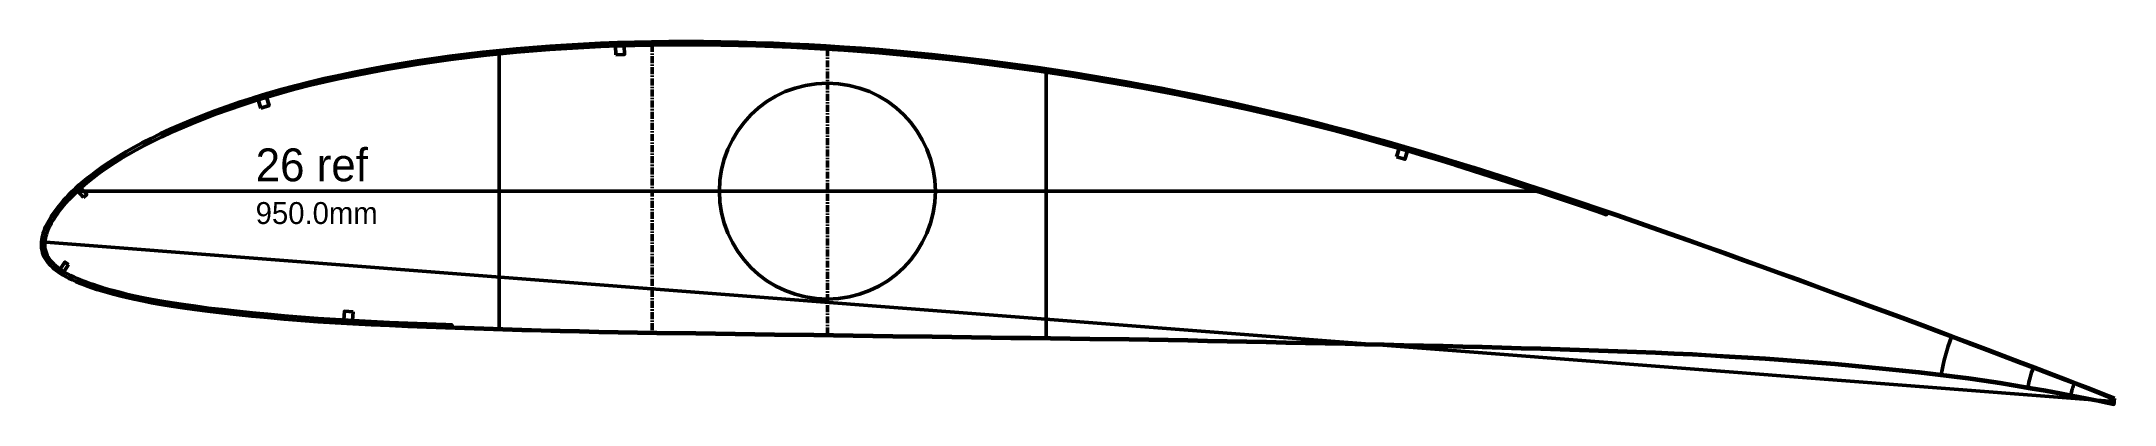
# Model space of a CAD drawing. Header units: metres. Extents: x -3 to 1074, y -15727 to -22.
# Drawn here: x -3 to 944, y -5397 to -5232 of the extents above; entities that cross this region are included whole.
import ezdxf
from ezdxf.enums import TextEntityAlignment as Align

# ---------------------------------------------------------------- set-up
doc = ezdxf.new("R2010")
doc.units = ezdxf.units.M
doc.linetypes.add('CENTER', pattern=[5.08, 3.175, -0.635, 0.635, -0.635])
doc.layers.add('Layer', color=7, linetype='Continuous', lineweight=50)

msp = doc.modelspace()

# ---------------------------------------------------------------- texts
at = {"layer": 'Layer'}
msp.add_text('26 ref', height=15, dxfattribs=at).set_placement((95, -5300), align=Align.BOTTOM_LEFT)
msp.add_text('950.0mm', height=10, dxfattribs=at).set_placement((95, -5305), align=Align.TOP_LEFT)

# ---------------------------------------------------------------- linework, layer by layer
at = {"layer": 'Layer'}
for p, q in [((206.25, -5237.35), (206.25, -5362.84)), ((456.25, -5245.72), (456.25, -5366.95)), ((680.24, -5300), (13.5, -5300)), ((-2.83, -5323.08), (944.37, -5395.96))]:
    msp.add_line(p, q, dxfattribs=at)
at = {"layer": 'Layer', "linetype": 'CENTER'}
for p, q in [((276.25, -5233.29), (276.25, -5364.44)), ((356.25, -5235.23), (356.25, -5365.58))]:
    msp.add_line(p, q, dxfattribs=at)
at = {"layer": 'Layer'}
for points in [[(944.48, -5394.54), (941.65, -5393.39), (937.1, -5391.63), (932.18, -5389.68), (926.8, -5387.59), (920.94, -5385.35), (914.63, -5382.95), (907.96, -5380.39), (900.97, -5377.72), (893.78, -5374.98), (886.53, -5372.24), (879.21, -5369.54), (871.8, -5366.73), (864.29, -5363.89), (856.66, -5361.05), (848.9, -5358.18), (841.01, -5355.3), (832.97, -5352.35), (824.8, -5349.35), (816.54, -5346.34), (808.22, -5343.3), (799.87, -5340.25), (791.52, -5337.21), (783.17, -5334.18), (774.82, -5331.17), (766.48, -5328.17), (758.16, -5325.19), (749.86, -5322.23), (741.6, -5319.31), (733.36, -5316.41), (725.12, -5313.55), (716.9, -5310.71), (708.71, -5307.91), (700.53, -5305.14), (692.36, -5302.41), (684.2, -5299.71), (676.03, -5297.05), (667.87, -5294.42), (659.74, -5291.81), (651.65, -5289.25), (643.62, -5286.75), (635.64, -5284.31), (627.69, -5281.93), (619.76, -5279.61), (611.86, -5277.35), (603.96, -5275.14), (596.07, -5272.99), (588.19, -5270.9), (580.31, -5268.87), (572.43, -5266.9), (564.53, -5264.99), (556.62, -5263.13), (548.69, -5261.32), (540.75, -5259.56), (532.79, -5257.85), (524.83, -5256.2), (516.84, -5254.61), (508.84, -5253.06), (500.81, -5251.57), (492.76, -5250.12), (484.69, -5248.72), (476.61, -5247.37), (468.54, -5246.07), (460.46, -5244.82), (452.39, -5243.63), (444.32, -5242.49), (436.26, -5241.4), (428.2, -5240.37), (420.15, -5239.4), (412.1, -5238.48), (404.05, -5237.63), (396.01, -5236.82), (387.96, -5236.08), (379.92, -5235.4), (371.88, -5234.77), (363.83, -5234.21), (355.78, -5233.7), (347.73, -5233.24), (339.69, -5232.84), (331.65, -5232.51), (323.63, -5232.23), (315.62, -5232.01), (307.62, -5231.85), (299.64, -5231.74), (291.7, -5231.7), (283.8, -5231.71), (275.95, -5231.8), (268.15, -5231.96), (260.37, -5232.19), (252.61, -5232.5), (244.85, -5232.88), (237.11, -5233.33), (229.39, -5233.85), (221.69, -5234.44), (214.02, -5235.1), (206.39, -5235.83), (198.81, -5236.63), (191.27, -5237.5), (183.78, -5238.45), (176.35, -5239.47), (168.98, -5240.56), (161.67, -5241.73), (154.42, -5242.99), (147.21, -5244.32), (140.1, -5245.7), (133.11, -5247.14), (126.27, -5248.65), (119.56, -5250.23), (112.98, -5251.89), (106.53, -5253.63), (100.22, -5255.45), (94.04, -5257.34), (88.02, -5259.28), (82.16, -5261.29), (76.48, -5263.35), (70.99, -5265.45), (65.72, -5267.56), (60.69, -5269.68), (55.91, -5271.78), (51.41, -5273.87), (47.17, -5275.94), (43.2, -5277.98), (39.49, -5279.99), (36.03, -5281.95), (32.81, -5283.86), (29.82, -5285.72), (27.04, -5287.52), (24.47, -5289.27), (22.1, -5290.97), (19.9, -5292.63), (17.87, -5294.24), (15.98, -5295.8), (14.22, -5297.32), (12.59, -5298.8), (11.08, -5300.23), (9.68, -5301.62), (8.38, -5302.98), (7.18, -5304.31), (6.06, -5305.6), (5.02, -5306.86), (4.06, -5308.09), (3.17, -5309.3), (2.36, -5310.48), (1.59, -5311.63), (0.88, -5312.76), (0.25, -5313.87), (-0.31, -5314.97), (-0.83, -5316.04), (-1.3, -5317.1), (-1.71, -5318.14), (-2.04, -5319.17), (-2.32, -5320.19), (-2.54, -5321.19), (-2.72, -5322.17), (-2.83, -5323.14), (-2.89, -5324.1), (-2.89, -5325.07), (-2.81, -5326.05), (-2.63, -5327.03), (-2.38, -5328.02), (-2.04, -5328.99), (-1.61, -5329.96), (-1.1, -5330.91), (-0.51, -5331.83), (0.17, -5332.73), (0.93, -5333.61), (1.77, -5334.47), (2.68, -5335.3), (3.66, -5336.11), (4.72, -5336.9), (5.86, -5337.66), (7.08, -5338.4), (8.39, -5339.12), (9.78, -5339.83), (11.26, -5340.54), (12.84, -5341.24), (14.51, -5341.95), (16.3, -5342.66), (18.2, -5343.38), (20.24, -5344.11), (22.42, -5344.83), (24.77, -5345.55), (27.29, -5346.28), (30.02, -5347.03), (32.96, -5347.79), (36.14, -5348.57), (39.57, -5349.35), (43.3, -5350.14), (47.35, -5350.92), (51.75, -5351.69), (56.53, -5352.47), (61.69, -5353.26), (67.25, -5354.05), (73.18, -5354.83), (79.49, -5355.58), (86.17, -5356.31), (93.19, -5357.01), (100.49, -5357.71), (107.99, -5358.38), (115.65, -5359.01), (123.44, -5359.58), (131.37, -5360.08), (139.47, -5360.54), (147.71, -5360.97), (156.08, -5361.37), (164.55, -5361.74), (173.13, -5362.09), (181.79, -5362.42), (190.49, -5362.75), (199.2, -5363.06), (207.91, -5363.35), (216.63, -5363.6), (225.4, -5363.83), (234.21, -5364.05), (243.04, -5364.26), (251.85, -5364.46), (260.66, -5364.64), (269.49, -5364.79), (278.35, -5364.92), (287.26, -5365.04), (296.19, -5365.18), (305.13, -5365.32), (314.09, -5365.45), (323.07, -5365.57), (332.07, -5365.69), (341.08, -5365.81), (350.09, -5365.94), (359.1, -5366.07), (368.11, -5366.2), (377.11, -5366.33), (386.12, -5366.45), (395.13, -5366.57), (404.13, -5366.69), (413.14, -5366.81), (422.16, -5366.94), (431.17, -5367.07), (440.17, -5367.19), (449.18, -5367.31), (458.19, -5367.42), (467.18, -5367.54), (476.17, -5367.66), (485.15, -5367.79), (494.12, -5367.93), (503.1, -5368.08), (512.06, -5368.23), (521.01, -5368.39), (529.95, -5368.56), (538.9, -5368.74), (547.87, -5368.94), (556.85, -5369.14), (565.84, -5369.34), (574.83, -5369.53), (583.82, -5369.72), (592.81, -5369.92), (601.79, -5370.12), (610.77, -5370.33), (619.76, -5370.54), (628.73, -5370.75), (637.68, -5370.96), (646.61, -5371.17), (655.52, -5371.4), (664.44, -5371.65), (673.36, -5371.91), (682.28, -5372.16), (691.15, -5372.42), (699.95, -5372.69), (708.69, -5372.98), (717.4, -5373.29), (726.07, -5373.62), (734.65, -5373.96), (743.14, -5374.34), (751.58, -5374.77), (760.01, -5375.24), (768.4, -5375.72), (776.72, -5376.2), (784.88, -5376.68), (792.87, -5377.24), (800.84, -5377.89), (808.81, -5378.54), (816.7, -5379.17), (824.47, -5379.86), (832.22, -5380.63), (839.94, -5381.4), (847.58, -5382.12), (855.11, -5382.9), (862.59, -5383.8), (870.13, -5384.77), (877.63, -5385.73), (884.92, -5386.7), (892.07, -5387.81), (899.17, -5388.99), (906.14, -5390.18), (912.88, -5391.35), (919.29, -5392.52), (925.35, -5393.67), (931.04, -5394.74), (936.32, -5395.77), (941.19, -5396.75), (944.2, -5397.38)], [(944.31, -5394.96), (941.49, -5393.81), (936.94, -5392.05), (932.02, -5390.1), (926.64, -5388.01), (920.78, -5385.77), (914.47, -5383.37), (907.8, -5380.81), (900.81, -5378.14), (893.63, -5375.4), (886.37, -5372.66), (879.05, -5369.96), (871.64, -5367.16), (864.13, -5364.31), (856.5, -5361.47), (848.74, -5358.6), (840.85, -5355.72), (832.81, -5352.77), (824.64, -5349.78), (816.38, -5346.76), (808.06, -5343.72), (799.72, -5340.68), (791.37, -5337.63), (783.02, -5334.61), (774.67, -5331.59), (766.33, -5328.6), (758.01, -5325.61), (749.71, -5322.65), (741.45, -5319.73), (733.21, -5316.84), (724.97, -5313.97), (716.76, -5311.14), (712.69, -5309.75), (712.35, -5310.74), (708.23, -5309.33), (700.05, -5306.56), (691.89, -5303.83), (683.73, -5301.14), (675.57, -5298.48), (667.42, -5295.84), (659.28, -5293.24), (651.2, -5290.68), (643.18, -5288.18), (635.2, -5285.74), (627.27, -5283.37), (619.35, -5281.05), (611.45, -5278.79), (603.56, -5276.59), (595.68, -5274.44), (587.81, -5272.36), (579.95, -5270.33), (572.07, -5268.36), (564.19, -5266.45), (556.29, -5264.59), (548.37, -5262.78), (540.43, -5261.03), (532.49, -5259.32), (524.53, -5257.67), (516.56, -5256.08), (508.57, -5254.54), (500.55, -5253.05), (492.5, -5251.6), (484.44, -5250.2), (476.38, -5248.85), (468.31, -5247.55), (460.24, -5246.31), (452.18, -5245.11), (444.12, -5243.97), (436.07, -5242.89), (428.02, -5241.86), (419.98, -5240.89), (411.94, -5239.98), (403.9, -5239.12), (395.87, -5238.32), (387.84, -5237.58), (379.81, -5236.89), (371.78, -5236.27), (363.74, -5235.7), (355.69, -5235.19), (347.66, -5234.74), (339.62, -5234.34), (331.6, -5234), (323.59, -5233.73), (315.59, -5233.51), (307.6, -5233.35), (299.63, -5233.24), (291.7, -5233.2), (283.82, -5233.21), (275.98, -5233.3), (268.2, -5233.45), (260.43, -5233.69), (252.68, -5234), (244.93, -5234.38), (237.21, -5234.83), (229.5, -5235.35), (221.82, -5235.94), (214.17, -5236.59), (206.55, -5237.32), (198.98, -5238.12), (191.46, -5238.99), (183.99, -5239.94), (176.57, -5240.95), (169.21, -5242.04), (161.93, -5243.21), (154.69, -5244.47), (147.5, -5245.79), (140.4, -5247.17), (133.44, -5248.61), (126.61, -5250.11), (119.92, -5251.69), (113.37, -5253.34), (106.95, -5255.07), (100.66, -5256.88), (94.5, -5258.76), (88.5, -5260.7), (82.67, -5262.7), (77.01, -5264.75), (71.55, -5266.84), (66.3, -5268.94), (61.29, -5271.05), (56.54, -5273.14), (52.06, -5275.22), (47.86, -5277.27), (43.92, -5279.3), (40.23, -5281.29), (36.79, -5283.24), (33.6, -5285.14), (30.63, -5286.97), (27.89, -5288.76), (25.35, -5290.49), (23, -5292.17), (20.83, -5293.8), (18.82, -5295.39), (16.96, -5296.94), (15.23, -5298.43), (13.63, -5299.89), (12.14, -5301.29), (10.76, -5302.66), (9.49, -5303.99), (8.31, -5305.29), (7.22, -5306.55), (6.2, -5307.78), (5.27, -5308.98), (4.41, -5310.15), (3.61, -5311.31), (2.86, -5312.43), (2.19, -5313.5), (1.59, -5314.55), (1.04, -5315.62), (0.54, -5316.66), (0.09, -5317.64), (-0.28, -5318.6), (-0.59, -5319.56), (-0.85, -5320.52), (-1.07, -5321.45), (-1.23, -5322.35), (-1.34, -5323.26), (-1.39, -5324.09), (-1.4, -5324.94), (-1.33, -5325.79), (-1.18, -5326.65), (-0.96, -5327.52), (-0.66, -5328.39), (-0.29, -5329.25), (0.16, -5330.09), (0.69, -5330.93), (1.31, -5331.75), (2.01, -5332.56), (2.78, -5333.36), (3.63, -5334.14), (4.55, -5334.91), (5.55, -5335.65), (6.64, -5336.38), (7.81, -5337.09), (9.07, -5337.79), (10.43, -5338.48), (11.88, -5339.17), (13.42, -5339.86), (15.07, -5340.56), (16.83, -5341.26), (18.7, -5341.97), (20.71, -5342.68), (22.86, -5343.39), (25.18, -5344.11), (27.69, -5344.83), (30.39, -5345.57), (33.31, -5346.33), (36.47, -5347.1), (39.88, -5347.88), (43.59, -5348.66), (47.61, -5349.44), (51.99, -5350.21), (56.75, -5350.99), (61.91, -5351.78), (67.44, -5352.56), (73.36, -5353.34), (79.65, -5354.09), (86.32, -5354.81), (93.33, -5355.52), (100.62, -5356.21), (108.12, -5356.88), (115.76, -5357.51), (123.53, -5358.08), (131.45, -5358.59), (139.54, -5359.05), (147.79, -5359.47), (156.14, -5359.88), (164.61, -5360.24), (173.19, -5360.59), (181.85, -5360.93), (184.75, -5361.03), (184.71, -5362.08), (190.51, -5362.3), (199.22, -5362.61), (207.92, -5362.9), (216.64, -5363.15), (225.41, -5363.38), (234.22, -5363.6), (243.05, -5363.81), (251.86, -5364.01), (260.67, -5364.19), (269.49, -5364.34), (278.36, -5364.47), (287.27, -5364.6), (296.19, -5364.73), (305.14, -5364.87), (314.1, -5365), (323.08, -5365.12), (332.08, -5365.24), (341.09, -5365.36), (350.09, -5365.49), (359.11, -5365.62), (368.12, -5365.75), (377.12, -5365.88), (386.12, -5366), (395.13, -5366.12), (404.14, -5366.24), (413.15, -5366.36), (422.16, -5366.49), (431.17, -5366.62), (440.18, -5366.74), (449.18, -5366.86), (458.19, -5366.97), (467.19, -5367.09), (476.17, -5367.21), (485.15, -5367.34), (494.13, -5367.48), (503.1, -5367.63), (512.07, -5367.78), (521.02, -5367.94), (529.96, -5368.11), (538.91, -5368.29), (547.88, -5368.49), (556.86, -5368.69), (565.85, -5368.89), (574.84, -5369.08), (583.83, -5369.27), (592.82, -5369.47), (601.8, -5369.67), (610.78, -5369.88), (619.77, -5370.09), (628.74, -5370.3), (637.69, -5370.51), (646.62, -5370.72), (655.53, -5370.95), (664.45, -5371.2), (673.38, -5371.46), (682.29, -5371.71), (691.16, -5371.97), (699.97, -5372.24), (708.71, -5372.53), (717.42, -5372.84), (726.08, -5373.17), (734.67, -5373.51), (743.16, -5373.89), (751.6, -5374.32), (760.03, -5374.79), (768.43, -5375.27), (776.75, -5375.75), (784.91, -5376.23), (792.91, -5376.79), (800.88, -5377.44), (808.85, -5378.09), (816.74, -5378.72), (824.52, -5379.41), (832.26, -5380.18), (839.98, -5380.95), (847.63, -5381.68), (855.16, -5382.45), (862.65, -5383.35), (870.19, -5384.32), (877.69, -5385.28), (884.99, -5386.26), (892.14, -5387.36), (899.25, -5388.54), (906.22, -5389.74), (912.96, -5390.91), (919.37, -5392.08), (925.44, -5393.23), (931.13, -5394.3), (936.41, -5395.33), (941.28, -5396.31), (944.29, -5396.94)]]:
    msp.add_lwpolyline(points, close=True, dxfattribs=at)
for points in [[(259.59, -5237.72), (263.59, -5237.6), (263.47, -5233.6), (259.47, -5233.72), (259.59, -5237.72)], [(97.29, -5262.09), (101.11, -5260.93), (99.95, -5257.1), (96.12, -5258.27), (97.29, -5262.09)], [(616.38, -5284.35), (620.21, -5285.47), (621.34, -5281.63), (617.5, -5280.51), (616.38, -5284.35)], [(16.34, -5302.83), (17.82, -5301.49), (15.13, -5298.52), (13.65, -5299.86), (16.34, -5302.83)], [(9.48, -5333.47), (7.82, -5332.35), (5.59, -5335.68), (7.26, -5336.79), (9.48, -5333.47)], [(139.53, -5355.04), (135.53, -5354.81), (135.31, -5358.81), (139.3, -5359.03), (139.53, -5355.04)]]:
    msp.add_lwpolyline(points, dxfattribs=at)
for radius, start, end in [(80, 158.41104, 171.17646), (40, 157.507, 170.71959), (20, 155.92836, 171.66148)]:
    msp.add_arc((944.37, -5395.96), radius, start, end, dxfattribs=at)
msp.add_ellipse((356.25, -5300), major_axis=(49.35, 0), ratio=0.998762, dxfattribs=at)

msp.set_redraw_order([(e.dxf.handle, doc.entitydb.next_handle()) for e in msp.query("TEXT MTEXT ATTDEF DIMENSION ARC_DIMENSION")])  # texts and dimensions are drawn at this point

doc.saveas('drawing.dxf')
